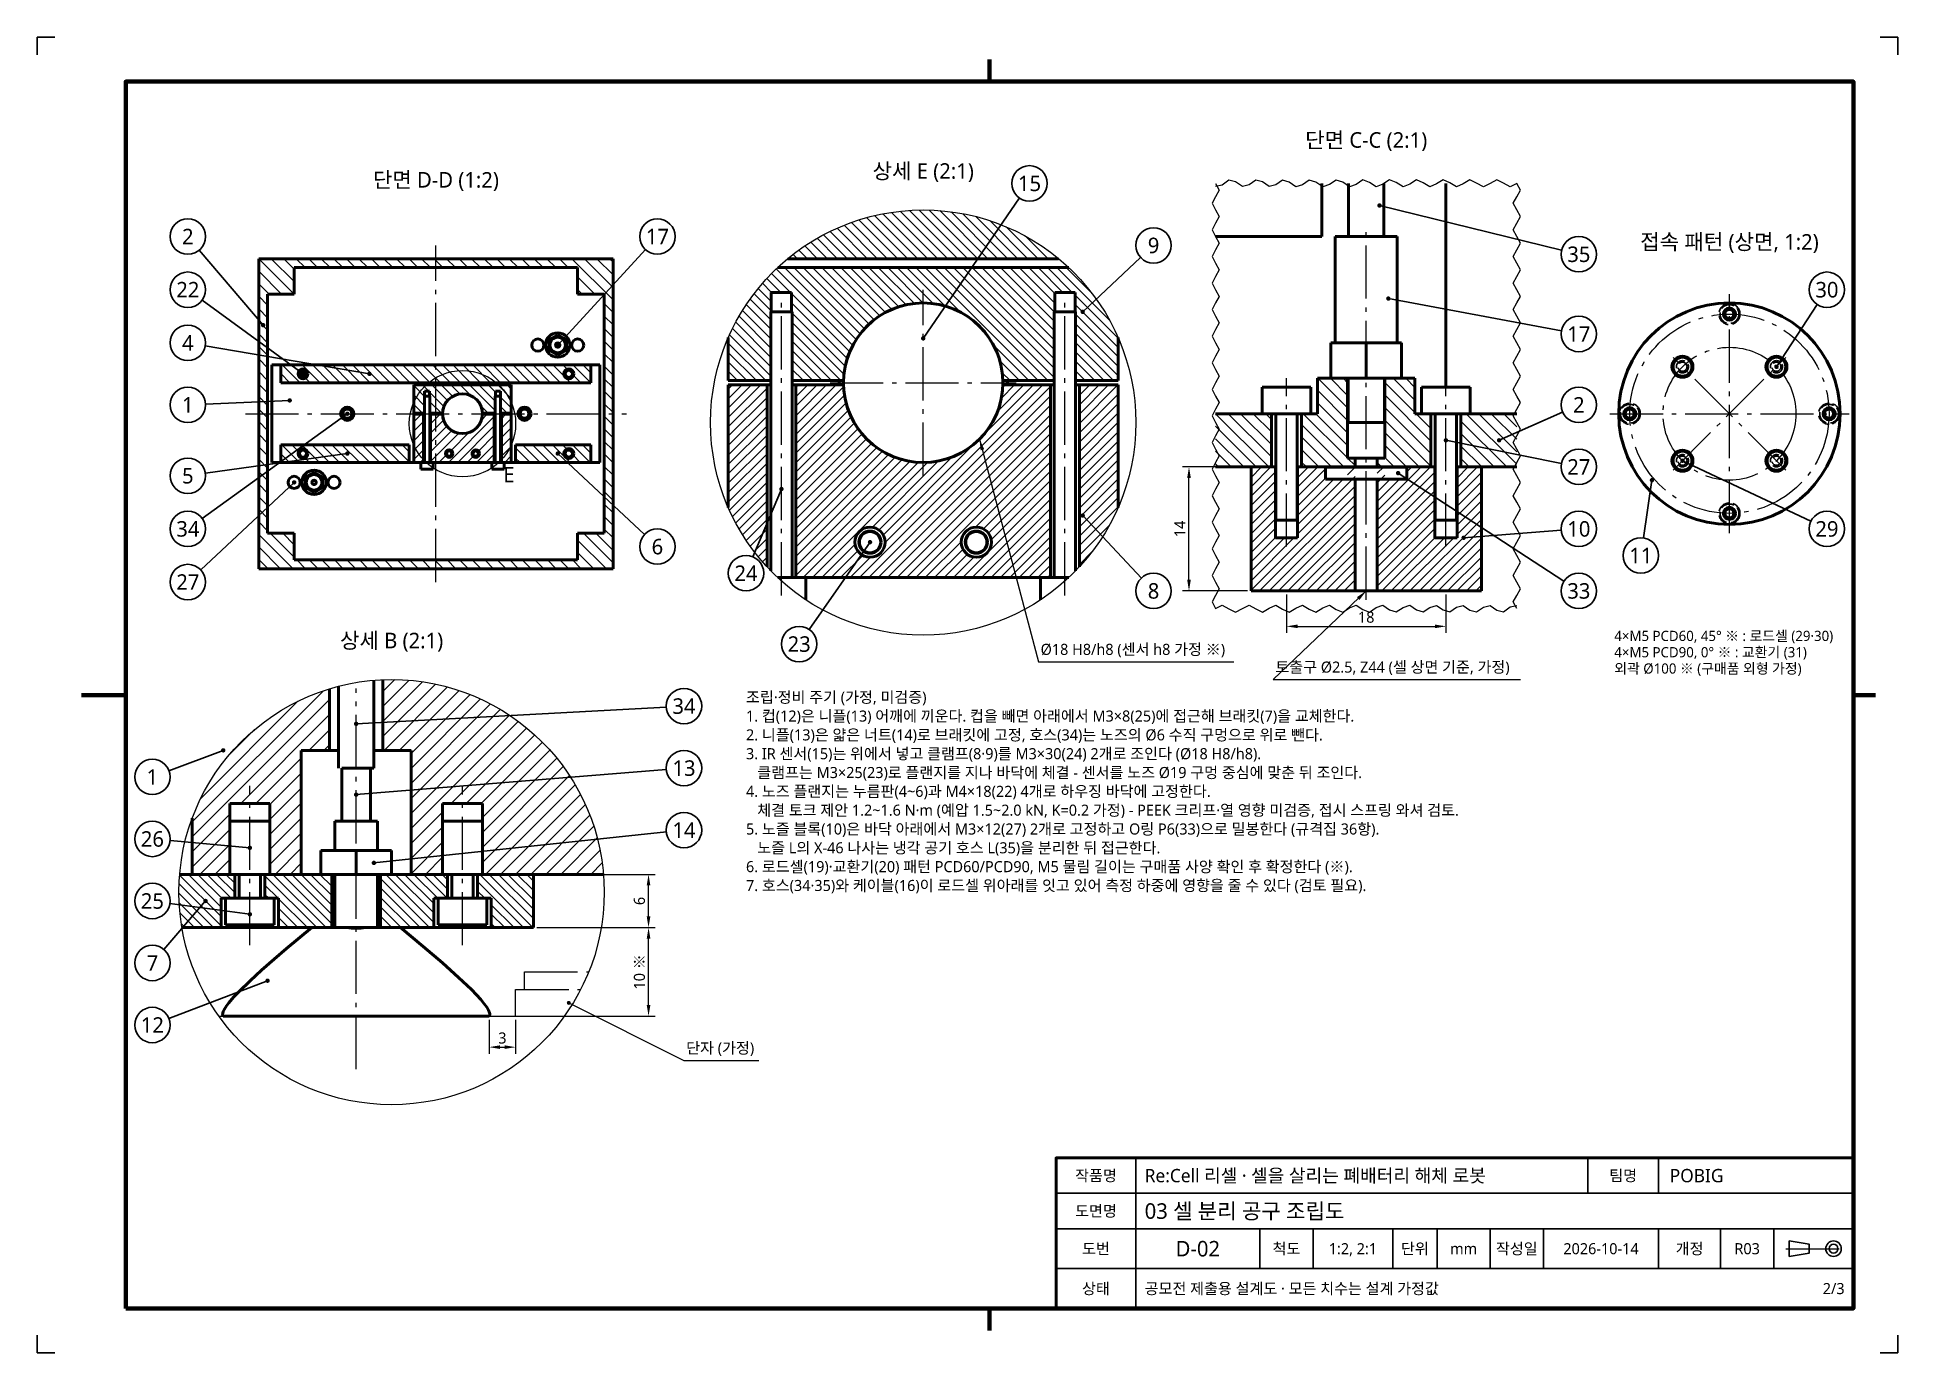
# Model space of a CAD drawing. Header units: millimetres. Extents: x 0 to 420, y 0 to 297.
import ezdxf
from ezdxf.enums import TextEntityAlignment as Align

# ---------------------------------------------------------------- set-up
doc = ezdxf.new("R2010")
doc.units = ezdxf.units.MM
for name, pattern in [('KS_CENTER', [17, 12, -2, 1, -2]), ('KS_HIDDEN', [4, 3, -1]), ('KS_PHANTOM', [20, 12, -2, 1, -2, 1, -2])]:
    doc.linetypes.add(name, pattern=pattern)
for name, color, linetype, lineweight in [('BALLOON', 7, 'Continuous', 25), ('BREAK', 7, 'Continuous', 18), ('CENTER', 1, 'KS_CENTER', 18), ('DIM', 3, 'Continuous', 18), ('FRAME', 7, 'Continuous', 70), ('HATCH', 8, 'Continuous', 13), ('HIDDEN', 2, 'KS_HIDDEN', 25), ('OUTLINE', 7, 'Continuous', 50), ('PHANTOM', 6, 'KS_PHANTOM', 18), ('SYMBOL', 7, 'Continuous', 25), ('TABLE', 7, 'Continuous', 25), ('TABLE_THK', 7, 'Continuous', 50), ('TEXT', 7, 'Continuous', 25)]:
    doc.layers.add(name, color=color, linetype=linetype, lineweight=lineweight)
doc.styles.add('KS', font='malgun.ttf')
doc.dimstyles.new('KS_00', dxfattribs={"dimtxt": 2.5, "dimasz": 2.5, "dimexe": 1.5, "dimexo": 0.8, "dimgap": 0.8, "dimtad": 1, "dimlfac": 0.5, "dimdsep": 46, "dimtxsty": 'KS', "dimcen": 0, "dimclrd": 3, "dimclre": 3, "dimclrt": 7, "dimazin": 3, "dimtfac": 0.7, "dimtmove": 0, "dimatfit": 3, "dimlwd": 18, "dimlwe": 18, "dimarcsym": 0})

msp = doc.modelspace()

# ---------------------------------------------------------------- texts
at = {"layer": 'TEXT', "style": 'KS'}
for s, p in [('단면 C-C (2:1)', (300, 271)), ('상세 E (2:1)', (200, 264)), ('단면 D-D (1:2)', (90, 262)), ('접속 패턴 (상면, 1:2)', (382, 248)), ('상세 B (2:1)', (80, 158))]:
    msp.add_text(s, height=3.5, dxfattribs=at).set_placement(p, align=Align.BOTTOM_CENTER)
for s, height, p in [('15', 3.5, (224, 264)), ('2', 3.5, (34, 252)), ('17', 3.5, (140, 252)), ('9', 3.5, (252, 250)), ('35', 3.5, (348, 248)), ('22', 3.5, (34, 240)), ('30', 3.5, (404, 240)), ('17', 3.5, (348, 230)), ('4', 3.5, (34, 228)), ('1', 3.5, (34, 214)), ('2', 3.5, (348, 214)), ('27', 3.5, (348, 200)), ('5', 3.5, (34, 198)), ('E', 3.5, (106.5, 198.25)), ('34', 3.5, (34, 186)), ('10', 3.5, (348, 186)), ('29', 3.5, (404, 186)), ('6', 3.5, (140, 182)), ('11', 3.5, (362, 180)), ('24', 3.5, (160, 176)), ('27', 3.5, (34, 174)), ('8', 3.5, (252, 172)), ('33', 3.5, (348, 172)), ('23', 3.5, (172, 160)), ('34', 3.5, (146, 146)), ('1', 3.5, (26, 130)), ('13', 3.5, (146, 132)), ('26', 3.5, (26, 116)), ('14', 3.5, (146, 118)), ('25', 3.5, (26, 102)), ('7', 3.5, (26, 88)), ('12', 3.5, (26, 74)), ('작품명', 2.5, (239, 40)), ('팀명', 2.5, (358, 40)), ('도면명', 2.5, (239, 32)), ('D-02', 3.5, (262, 23.5)), ('도번', 2.5, (239, 23.5)), ('척도', 2.5, (282, 23.5)), ('1:2, 2:1', 2.5, (297, 23.5)), ('단위', 2.5, (311, 23.5)), ('mm', 2.5, (322, 23.5)), ('작성일', 2.5, (334, 23.5)), ('2026-10-14', 2.5, (353, 23.5)), ('개정', 2.5, (373, 23.5)), ('R03', 2.5, (386, 23.5)), ('상태', 2.5, (239, 14.5))]:
    msp.add_text(s, height=height, dxfattribs=at).set_placement(p, align=Align.MIDDLE_CENTER)
for s, height, p in [('Ø18 H8/h8 (센서 h8 가정 ※)', 2.5, (226.5, 156.8)), ('4×M5 PCD60, 45° ※ : 로드셀 (29·30)', 2.3, (356, 160)), ('4×M5 PCD90, 0° ※ : 교환기 (31)', 2.3, (356, 156.32)), ('토출구 Ø2.5, Z44 (셀 상면 기준, 가정)', 2.5, (279.5, 152.8)), ('외곽 Ø100 ※ (구매품 외형 가정)', 2.3, (356, 152.64)), ('조립·정비 주기 (가정, 미검증)', 2.5, (160, 146)), ('1. 컵(12)은 니플(13) 어깨에 끼운다. 컵을 빼면 아래에서 M3×8(25)에 접근해 브래킷(7)을 교체한다.', 2.5, (160, 141.75)), ('2. 니플(13)은 얇은 너트(14)로 브래킷에 고정, 호스(34)는 노즈의 Ø6 수직 구멍으로 위로 뺀다.', 2.5, (160, 137.5)), ('3. IR 센서(15)는 위에서 넣고 클램프(8·9)를 M3×30(24) 2개로 조인다 (Ø18 H8/h8).', 2.5, (160, 133.25)), ('   클램프는 M3×25(23)로 플랜지를 지나 바닥에 체결 - 센서를 노즈 Ø19 구멍 중심에 맞춘 뒤 조인다.', 2.5, (160, 129)), ('4. 노즈 플랜지는 누름판(4~6)과 M4×18(22) 4개로 하우징 바닥에 고정한다.', 2.5, (160, 124.75)), ('   체결 토크 제안 1.2~1.6 N·m (예압 1.5~2.0 kN, K=0.2 가정) - PEEK 크리프·열 영향 미검증, 접시 스프링 와셔 검토.', 2.5, (160, 120.5)), ('5. 노즐 블록(10)은 바닥 아래에서 M3×12(27) 2개로 고정하고 O링 P6(33)으로 밀봉한다 (규격집 36항).', 2.5, (160, 116.25)), ('   노즐 L의 X-46 나사는 냉각 공기 호스 L(35)을 분리한 뒤 접근한다.', 2.5, (160, 112)), ('6. 로드셀(19)·교환기(20) 패턴 PCD60/PCD90, M5 물림 길이는 구매품 사양 확인 후 확정한다 (※).', 2.5, (160, 107.75)), ('7. 호스(34·35)와 케이블(16)이 로드셀 위아래를 잇고 있어 측정 하중에 영향을 줄 수 있다 (검토 필요).', 2.5, (160, 103.5)), ('단자 (가정)', 2.5, (146.5, 66.8))]:
    msp.add_text(s, height=height, dxfattribs=at).set_placement(p, align=Align.BOTTOM_LEFT)
for s, height, p in [('Re:Cell 리셀 · 셀을 살리는 폐배터리 해체 로봇', 3, (250, 40)), ('POBIG', 3, (368.522, 40)), ('03 셀 분리 공구 조립도', 3.5, (250, 32)), ('공모전 제출용 설계도 · 모든 치수는 설계 가정값', 2.5, (250, 14.5))]:
    msp.add_text(s, height=height, dxfattribs=at).set_placement(p, align=Align.MIDDLE_LEFT)
msp.add_text('2/3', height=2.5, dxfattribs=at).set_placement((408, 14.5), align=Align.MIDDLE_RIGHT)

# ---------------------------------------------------------------- dimensions: what is measured, and where the dimension line sits
at = {"layer": 'DIM'}
for base, p1, p2 in [((260, 172), (274, 172), (274, 200)), ((138, 96), (112, 96), (112, 108))]:
    msp.add_linear_dim(base=base, p1=p1, p2=p2, angle=90, dimstyle='KS_00', dxfattribs=at).render()
msp.add_linear_dim(base=(282, 164), p1=(282, 172), p2=(318, 172), dimstyle='KS_00', dxfattribs=at).render()
msp.add_linear_dim(base=(138, 76), p1=(102, 76), p2=(112, 96), angle=90, text='<> ※', dimstyle='KS_00', dxfattribs=at).render()
msp.add_linear_dim(base=(102, 69), p1=(102, 76), p2=(108, 76), text='3', dimstyle='KS_00', dxfattribs=at).render()

# ---------------------------------------------------------------- hatches: boundary and pattern name
at = {"layer": 'BALLOON'}
h = msp.add_hatch(color=256, dxfattribs=at)
h.dxf.hatch_style = 1
edge = h.paths.add_edge_path()
edge.add_arc((303, 259), 0.5, 0, 360)
h = msp.add_hatch(color=256, dxfattribs=at)
h.dxf.hatch_style = 1
edge = h.paths.add_edge_path()
edge.add_arc((236, 235), 0.5, 0, 360)
h = msp.add_hatch(color=256, dxfattribs=at)
h.dxf.hatch_style = 1
edge = h.paths.add_edge_path()
edge.add_arc((305, 238), 0.5, 0, 360)
h = msp.add_hatch(color=256, dxfattribs=at)
h.dxf.hatch_style = 1
edge = h.paths.add_edge_path()
edge.add_arc((51, 232), 0.5, 0, 360)
h = msp.add_hatch(color=256, dxfattribs=at)
h.dxf.hatch_style = 1
edge = h.paths.add_edge_path()
edge.add_arc((117.5, 227.5), 0.5, 0, 360)
h = msp.add_hatch(color=256, dxfattribs=at)
h.dxf.hatch_style = 1
edge = h.paths.add_edge_path()
edge.add_arc((200, 229), 0.5, 0, 360)
h = msp.add_hatch(color=256, dxfattribs=at)
h.dxf.hatch_style = 1
edge = h.paths.add_edge_path()
edge.add_arc((392.605, 222.605), 0.5, 0, 360)
h = msp.add_hatch(color=256, dxfattribs=at)
h.dxf.hatch_style = 1
edge = h.paths.add_edge_path()
edge.add_arc((60, 221), 0.5, 0, 360)
h = msp.add_hatch(color=256, dxfattribs=at)
h.dxf.hatch_style = 1
edge = h.paths.add_edge_path()
edge.add_arc((75, 221), 0.5, 0, 360)
h = msp.add_hatch(color=256, dxfattribs=at)
h.dxf.hatch_style = 1
edge = h.paths.add_edge_path()
edge.add_arc((57, 215), 0.5, 0, 360)
h = msp.add_hatch(color=256, dxfattribs=at)
h.dxf.hatch_style = 1
edge = h.paths.add_edge_path()
edge.add_arc((70, 212), 0.5, 0, 360)
h = msp.add_hatch(color=256, dxfattribs=at)
h.dxf.hatch_style = 1
edge = h.paths.add_edge_path()
edge.add_arc((318, 206), 0.5, 0, 360)
h = msp.add_hatch(color=256, dxfattribs=at)
h.dxf.hatch_style = 1
edge = h.paths.add_edge_path()
edge.add_arc((330, 206), 0.5, 0, 360)
h = msp.add_hatch(color=256, dxfattribs=at)
h.dxf.hatch_style = 1
edge = h.paths.add_edge_path()
edge.add_arc((70, 203), 0.5, 0, 360)
h = msp.add_hatch(color=256, dxfattribs=at)
h.dxf.hatch_style = 1
edge = h.paths.add_edge_path()
edge.add_arc((117.5, 203), 0.5, 0, 360)
h = msp.add_hatch(color=256, dxfattribs=at)
h.dxf.hatch_style = 1
edge = h.paths.add_edge_path()
edge.add_arc((371.395, 201.395), 0.5, 0, 360)
h = msp.add_hatch(color=256, dxfattribs=at)
h.dxf.hatch_style = 1
edge = h.paths.add_edge_path()
edge.add_arc((307.2, 198.6), 0.5, 0, 360)
h = msp.add_hatch(color=256, dxfattribs=at)
h.dxf.hatch_style = 1
edge = h.paths.add_edge_path()
edge.add_arc((364.5, 197), 0.5, 0, 360)
h = msp.add_hatch(color=256, dxfattribs=at)
h.dxf.hatch_style = 1
edge = h.paths.add_edge_path()
edge.add_arc((58, 196.5), 0.5, 0, 360)
h = msp.add_hatch(color=256, dxfattribs=at)
h.dxf.hatch_style = 1
edge = h.paths.add_edge_path()
edge.add_arc((168, 195), 0.5, 0, 360)
h = msp.add_hatch(color=256, dxfattribs=at)
h.dxf.hatch_style = 1
edge = h.paths.add_edge_path()
edge.add_arc((236, 189), 0.5, 0, 360)
h = msp.add_hatch(color=256, dxfattribs=at)
h.dxf.hatch_style = 1
edge = h.paths.add_edge_path()
edge.add_arc((188, 183), 0.5, 0, 360)
h = msp.add_hatch(color=256, dxfattribs=at)
h.dxf.hatch_style = 1
edge = h.paths.add_edge_path()
edge.add_arc((322, 184), 0.5, 0, 360)
h = msp.add_hatch(color=256, dxfattribs=at)
h.dxf.hatch_style = 1
edge = h.paths.add_edge_path()
edge.add_arc((72, 142), 0.5, 0, 360)
h = msp.add_hatch(color=256, dxfattribs=at)
h.dxf.hatch_style = 1
edge = h.paths.add_edge_path()
edge.add_arc((42, 136), 0.5, 0, 360)
h = msp.add_hatch(color=256, dxfattribs=at)
h.dxf.hatch_style = 1
edge = h.paths.add_edge_path()
edge.add_arc((72, 126), 0.5, 0, 360)
h = msp.add_hatch(color=256, dxfattribs=at)
h.dxf.hatch_style = 1
edge = h.paths.add_edge_path()
edge.add_arc((48, 114), 0.5, 0, 360)
h = msp.add_hatch(color=256, dxfattribs=at)
h.dxf.hatch_style = 1
edge = h.paths.add_edge_path()
edge.add_arc((76, 110.6), 0.5, 0, 360)
h = msp.add_hatch(color=256, dxfattribs=at)
h.dxf.hatch_style = 1
edge = h.paths.add_edge_path()
edge.add_arc((38, 102), 0.5, 0, 360)
h = msp.add_hatch(color=256, dxfattribs=at)
h.dxf.hatch_style = 1
edge = h.paths.add_edge_path()
edge.add_arc((48, 99), 0.5, 0, 360)
h = msp.add_hatch(color=256, dxfattribs=at)
h.dxf.hatch_style = 1
edge = h.paths.add_edge_path()
edge.add_arc((52, 84), 0.5, 0, 360)
at = {"layer": 'DIM'}
h = msp.add_hatch(color=256, dxfattribs=at)
h.dxf.hatch_style = 1
edge = h.paths.add_edge_path()
edge.add_arc((120, 79), 0.45, 0, 360)
at = {"layer": 'HATCH'}
h = msp.add_hatch(dxfattribs=at)
h.set_pattern_fill('ANSI31', scale=0.503937, angle=90, style=0)
h.paths.add_polyline_path([(169.423, 247), (169.549, 247.105), (170.007, 247.475), (170.469, 247.841), (170.935, 248.2), (171.406, 248.554), (171.882, 248.902), (172.361, 249.244), (172.845, 249.58), (173.333, 249.911), (173.824, 250.235), (174.32, 250.553), (174.82, 250.865), (175.323, 251.171), (175.83, 251.471), (176.341, 251.764), (176.855, 252.051), (177.373, 252.332), (177.894, 252.607), (178.419, 252.875), (178.946, 253.136), (179.477, 253.391), (180.011, 253.64), (180.548, 253.882), (181.088, 254.117), (181.631, 254.346), (182.177, 254.568), (182.725, 254.784), (183.276, 254.992), (183.829, 255.194), (184.385, 255.389), (184.943, 255.577), (185.504, 255.759), (186.066, 255.933), (186.631, 256.101), (187.198, 256.261), (187.766, 256.415), (188.337, 256.562), (188.909, 256.701), (189.483, 256.834), (190.059, 256.959), (190.636, 257.078), (191.214, 257.189), (191.794, 257.293), (192.375, 257.39), (192.957, 257.48), (193.54, 257.563), (194.124, 257.639), (194.709, 257.708), (195.295, 257.769), (195.882, 257.823), (196.469, 257.87), (197.057, 257.91), (197.645, 257.942), (198.233, 257.967), (198.822, 257.986), (199.411, 257.996), (200, 258), (200.589, 257.996), (201.178, 257.986), (201.767, 257.967), (202.355, 257.942), (202.943, 257.91), (203.531, 257.87), (204.118, 257.823), (204.705, 257.769), (205.291, 257.708), (205.876, 257.639), (206.46, 257.563), (207.043, 257.48), (207.625, 257.39), (208.206, 257.293), (208.786, 257.189), (209.364, 257.078), (209.941, 256.959), (210.517, 256.834), (211.091, 256.701), (211.663, 256.562), (212.234, 256.415), (212.802, 256.261), (213.369, 256.101), (213.934, 255.933), (214.496, 255.759), (215.057, 255.577), (215.615, 255.389), (216.171, 255.194), (216.724, 254.992), (217.275, 254.784), (217.823, 254.568), (218.369, 254.346), (218.912, 254.117), (219.452, 253.882), (219.989, 253.64), (220.523, 253.391), (221.054, 253.136), (221.581, 252.875), (222.106, 252.607), (222.627, 252.332), (223.145, 252.051), (223.659, 251.764), (224.17, 251.471), (224.677, 251.171), (225.18, 250.865), (225.68, 250.553), (226.176, 250.235), (226.667, 249.911), (227.155, 249.58), (227.639, 249.244), (228.118, 248.902), (228.594, 248.554), (229.065, 248.2), (229.531, 247.841), (229.993, 247.475), (230.451, 247.105), (230.577, 247)])
h = msp.add_hatch(dxfattribs=at)
h.set_pattern_fill('ANSI31', scale=0.62992, angle=90, style=0)
h.paths.add_polyline_path([(130, 247), (50, 247), (50, 177), (130, 177)])
h.paths.add_polyline_path([(122, 179), (58, 179), (58, 185), (52, 185), (52, 239), (58, 239), (58, 245), (122, 245), (122, 239), (128, 239), (128, 185), (122, 185)], flags=0)
h = msp.add_hatch(dxfattribs=at)
h.set_pattern_fill('ANSI31', scale=0.47244, angle=90, style=0)
h.paths.add_polyline_path([(232.847, 245), (233.098, 244.764), (233.522, 244.355), (233.941, 243.941), (234.355, 243.522), (234.764, 243.098), (235.167, 242.669), (235.566, 242.235), (235.959, 241.796), (236.346, 241.352), (236.728, 240.904), (237.105, 240.451), (237.475, 239.993), (237.841, 239.531), (238.2, 239.065), (238.554, 238.594), (238.902, 238.118), (239.244, 237.639), (239.58, 237.155), (239.911, 236.667), (240.235, 236.176), (240.553, 235.68), (240.865, 235.18), (241.171, 234.677), (241.471, 234.17), (241.764, 233.659), (242.051, 233.145), (242.332, 232.627), (242.607, 232.106), (242.875, 231.581), (243.136, 231.054), (243.391, 230.523), (243.64, 229.989), (243.882, 229.452), (244, 229.181), (244, 219.5), (234.291, 219.5), (234.291, 239.4), (229.709, 239.4), (229.709, 219.5), (217.993, 219.5), (217.868, 221.178), (217.586, 222.837), (217.151, 224.462), (216.566, 226.04), (215.836, 227.556), (214.968, 228.998), (213.969, 230.352), (212.848, 231.607), (211.615, 232.751), (210.28, 233.776), (208.855, 234.671), (207.353, 235.43), (205.787, 236.044), (204.17, 236.51), (202.517, 236.823), (200.841, 236.98), (199.159, 236.98), (197.483, 236.823), (195.83, 236.51), (194.213, 236.044), (192.647, 235.43), (191.145, 234.671), (189.72, 233.776), (188.385, 232.751), (187.152, 231.607), (186.031, 230.352), (185.032, 228.998), (184.164, 227.556), (183.434, 226.04), (182.849, 224.462), (182.414, 222.837), (182.132, 221.178), (182.007, 219.5), (170.291, 219.5), (170.291, 239.4), (165.709, 239.4), (165.709, 219.5), (156, 219.5), (156, 229.181), (156.118, 229.452), (156.36, 229.989), (156.609, 230.523), (156.864, 231.054), (157.125, 231.581), (157.393, 232.106), (157.668, 232.627), (157.949, 233.145), (158.236, 233.659), (158.529, 234.17), (158.829, 234.677), (159.135, 235.18), (159.447, 235.68), (159.765, 236.176), (160.089, 236.667), (160.42, 237.155), (160.756, 237.639), (161.098, 238.118), (161.446, 238.594), (161.8, 239.065), (162.159, 239.531), (162.525, 239.993), (162.895, 240.451), (163.272, 240.904), (163.654, 241.352), (164.041, 241.796), (164.434, 242.235), (164.833, 242.669), (165.236, 243.098), (165.645, 243.522), (166.059, 243.941), (166.478, 244.355), (166.902, 244.764), (167.153, 245)])
h = msp.add_hatch(dxfattribs=at)
h.set_pattern_fill('ANSI31', scale=0.50394, angle=90, style=0)
h.paths.add_polyline_path([(125, 223), (125, 219), (55, 219), (55, 223)])
h.paths.add_polyline_path([(121.125, 221), (121.106, 221.207), (121.049, 221.406), (120.956, 221.592), (120.831, 221.758), (120.678, 221.898), (120.501, 222.007), (120.308, 222.082), (120.104, 222.12), (119.896, 222.12), (119.692, 222.082), (119.499, 222.007), (119.322, 221.898), (119.169, 221.758), (119.044, 221.592), (118.951, 221.406), (118.894, 221.207), (118.875, 221), (118.894, 220.793), (118.951, 220.594), (119.044, 220.408), (119.169, 220.242), (119.322, 220.102), (119.499, 219.993), (119.692, 219.918), (119.896, 219.88), (120.104, 219.88), (120.308, 219.918), (120.501, 219.993), (120.678, 220.102), (120.831, 220.242), (120.956, 220.408), (121.049, 220.594), (121.106, 220.793)], flags=0)
h.paths.add_polyline_path([(61.125, 221), (61.106, 221.207), (61.049, 221.406), (60.956, 221.592), (60.831, 221.758), (60.678, 221.898), (60.501, 222.007), (60.308, 222.082), (60.104, 222.12), (59.896, 222.12), (59.692, 222.082), (59.499, 222.007), (59.322, 221.898), (59.169, 221.758), (59.044, 221.592), (58.951, 221.406), (58.894, 221.207), (58.875, 221), (58.894, 220.793), (58.951, 220.594), (59.044, 220.408), (59.169, 220.242), (59.322, 220.102), (59.499, 219.993), (59.692, 219.918), (59.896, 219.88), (60.104, 219.88), (60.308, 219.918), (60.501, 219.993), (60.678, 220.102), (60.831, 220.242), (60.956, 220.408), (61.049, 220.594), (61.106, 220.793)], flags=0)
h = msp.add_hatch(dxfattribs=at)
h.set_pattern_fill('ANSI31', scale=0.47244, angle=90, style=0)
h.paths.add_polyline_path([(107, 218.5), (85, 218.5), (85, 212.125), (87.427, 212.125), (87.427, 217.1), (88.573, 217.1), (88.573, 212.125), (91.502, 212.125), (91.533, 212.545), (91.603, 212.959), (91.712, 213.366), (91.858, 213.76), (92.041, 214.139), (92.258, 214.499), (92.508, 214.838), (92.788, 215.152), (93.096, 215.438), (93.43, 215.694), (93.786, 215.918), (94.162, 216.107), (94.553, 216.261), (94.958, 216.378), (95.371, 216.456), (95.79, 216.495), (96.21, 216.495), (96.629, 216.456), (97.042, 216.378), (97.447, 216.261), (97.838, 216.107), (98.214, 215.918), (98.57, 215.694), (98.904, 215.438), (99.212, 215.152), (99.492, 214.838), (99.742, 214.499), (99.959, 214.139), (100.142, 213.76), (100.288, 213.366), (100.397, 212.959), (100.467, 212.545), (100.498, 212.125), (103.427, 212.125), (103.427, 217.1), (104.573, 217.1), (104.573, 212.125), (107, 212.125)])
h = msp.add_hatch(dxfattribs=at)
h.set_pattern_fill('ANSI31', scale=0.47244, style=0)
h.paths.add_polyline_path([(156, 218.5), (164.75, 218.5), (164.75, 218.5), (164.75, 177.421), (164.434, 177.765), (164.041, 178.204), (163.654, 178.648), (163.272, 179.096), (162.895, 179.549), (162.525, 180.007), (162.159, 180.469), (161.8, 180.935), (161.446, 181.406), (161.098, 181.882), (160.756, 182.361), (160.42, 182.845), (160.089, 183.333), (159.765, 183.824), (159.447, 184.32), (159.135, 184.82), (158.829, 185.323), (158.529, 185.83), (158.236, 186.341), (157.949, 186.855), (157.668, 187.373), (157.393, 187.894), (157.125, 188.419), (156.864, 188.946), (156.609, 189.477), (156.36, 190.011), (156.118, 190.548), (156, 190.819)])
h = msp.add_hatch(dxfattribs=at)
h.set_pattern_fill('ANSI31', scale=0.47244, style=0)
h.paths.add_polyline_path([(171.25, 218.5), (182.007, 218.5), (182.132, 216.822), (182.414, 215.163), (182.849, 213.538), (183.434, 211.96), (184.164, 210.444), (185.032, 209.002), (186.031, 207.648), (187.152, 206.393), (188.385, 205.249), (189.72, 204.224), (191.145, 203.329), (192.647, 202.57), (194.213, 201.956), (195.83, 201.49), (197.483, 201.177), (199.159, 201.02), (200.841, 201.02), (202.517, 201.177), (204.17, 201.49), (205.787, 201.956), (207.353, 202.57), (208.855, 203.329), (210.28, 204.224), (211.615, 205.249), (212.848, 206.393), (213.969, 207.648), (214.968, 209.002), (215.836, 210.444), (216.566, 211.96), (217.151, 213.538), (217.586, 215.163), (217.868, 216.822), (217.993, 218.5), (228.75, 218.5), (228.75, 175), (171.25, 175)])
h.paths.add_polyline_path([(215.321, 183.731), (215.086, 184.428), (214.707, 185.058), (214.201, 185.591), (213.593, 186.004), (212.91, 186.276), (212.184, 186.395), (211.45, 186.355), (210.742, 186.159), (210.092, 185.814), (209.532, 185.338), (209.087, 184.753), (208.778, 184.086), (208.62, 183.368), (208.62, 182.632), (208.778, 181.914), (209.087, 181.247), (209.532, 180.662), (210.092, 180.186), (210.742, 179.841), (211.45, 179.645), (212.184, 179.605), (212.91, 179.724), (213.593, 179.996), (214.201, 180.409), (214.707, 180.942), (215.086, 181.572), (215.321, 182.269), (215.4, 183)], flags=0)
h.paths.add_polyline_path([(191.321, 183.731), (191.086, 184.428), (190.707, 185.058), (190.201, 185.591), (189.593, 186.004), (188.91, 186.276), (188.184, 186.395), (187.45, 186.355), (186.742, 186.159), (186.092, 185.814), (185.532, 185.338), (185.087, 184.753), (184.778, 184.086), (184.62, 183.368), (184.62, 182.632), (184.778, 181.914), (185.087, 181.247), (185.532, 180.662), (186.092, 180.186), (186.742, 179.841), (187.45, 179.645), (188.184, 179.605), (188.91, 179.724), (189.593, 179.996), (190.201, 180.409), (190.707, 180.942), (191.086, 181.572), (191.321, 182.269), (191.4, 183)], flags=0)
h = msp.add_hatch(dxfattribs=at)
h.set_pattern_fill('ANSI31', scale=0.47244, style=0)
h.paths.add_polyline_path([(235.25, 218.5), (235.25, 218.5), (244, 218.5), (244, 190.819), (243.882, 190.548), (243.64, 190.011), (243.391, 189.477), (243.136, 188.946), (242.875, 188.419), (242.607, 187.894), (242.332, 187.373), (242.051, 186.855), (241.764, 186.341), (241.471, 185.83), (241.171, 185.323), (240.865, 184.82), (240.553, 184.32), (240.235, 183.824), (239.911, 183.333), (239.58, 182.845), (239.244, 182.361), (238.902, 181.882), (238.554, 181.406), (238.2, 180.935), (237.841, 180.469), (237.475, 180.007), (237.105, 179.549), (236.728, 179.096), (236.346, 178.648), (235.959, 178.204), (235.566, 177.765), (235.25, 177.421)])
h = msp.add_hatch(dxfattribs=at)
h.set_pattern_fill('ANSI31', scale=0.62992, angle=90, style=0)
h.paths.add_polyline_path([(285.4, 200), (285.4, 212), (289, 212), (289, 220), (295.8, 220), (295.8, 202), (297.5, 202), (297.5, 200)])
h = msp.add_hatch(dxfattribs=at)
h.set_pattern_fill('ANSI31', scale=0.62992, angle=90, style=0)
h.paths.add_polyline_path([(302.5, 202), (304.2, 202), (304.2, 220), (311, 220), (311, 212), (314.6, 212), (314.6, 200), (302.5, 200)])
h = msp.add_hatch(dxfattribs=at)
h.set_pattern_fill('ANSI31', scale=0.47244, style=0)
h.paths.add_polyline_path([(87.188, 211.875), (85, 211.875), (85, 201), (87.188, 201)])
h = msp.add_hatch(dxfattribs=at)
h.set_pattern_fill('ANSI31', scale=0.47244, style=0)
h.paths.add_polyline_path([(88.812, 211.875), (88.812, 211.875), (91.502, 211.875), (91.533, 211.455), (91.603, 211.041), (91.712, 210.634), (91.858, 210.24), (92.041, 209.861), (92.258, 209.501), (92.508, 209.162), (92.788, 208.848), (93.096, 208.562), (93.43, 208.306), (93.786, 208.082), (94.162, 207.893), (94.553, 207.739), (94.958, 207.622), (95.371, 207.544), (95.79, 207.505), (96.21, 207.505), (96.629, 207.544), (97.042, 207.622), (97.447, 207.739), (97.838, 207.893), (98.214, 208.082), (98.57, 208.306), (98.904, 208.562), (99.212, 208.848), (99.492, 209.162), (99.742, 209.501), (99.959, 209.861), (100.142, 210.24), (100.288, 210.634), (100.397, 211.041), (100.467, 211.455), (100.498, 211.875), (103.188, 211.875), (103.188, 201), (88.812, 201)])
h.paths.add_polyline_path([(99.85, 203), (99.83, 203.183), (99.771, 203.357), (99.677, 203.514), (99.55, 203.648), (99.398, 203.751), (99.227, 203.819), (99.046, 203.849), (98.862, 203.839), (98.685, 203.79), (98.523, 203.704), (98.383, 203.585), (98.272, 203.438), (98.194, 203.271), (98.155, 203.092), (98.155, 202.908), (98.194, 202.729), (98.272, 202.562), (98.383, 202.415), (98.523, 202.296), (98.685, 202.21), (98.862, 202.161), (99.046, 202.151), (99.227, 202.181), (99.398, 202.249), (99.55, 202.352), (99.677, 202.486), (99.771, 202.643), (99.83, 202.817)], flags=0)
h.paths.add_polyline_path([(93.85, 203), (93.83, 203.183), (93.771, 203.357), (93.677, 203.514), (93.55, 203.648), (93.398, 203.751), (93.227, 203.819), (93.046, 203.849), (92.862, 203.839), (92.685, 203.79), (92.523, 203.704), (92.383, 203.585), (92.272, 203.438), (92.194, 203.271), (92.155, 203.092), (92.155, 202.908), (92.194, 202.729), (92.272, 202.562), (92.383, 202.415), (92.523, 202.296), (92.685, 202.21), (92.862, 202.161), (93.046, 202.151), (93.227, 202.181), (93.398, 202.249), (93.55, 202.352), (93.677, 202.486), (93.771, 202.643), (93.83, 202.817)], flags=0)
h = msp.add_hatch(dxfattribs=at)
h.set_pattern_fill('ANSI31', scale=0.47244, style=0)
h.paths.add_polyline_path([(104.812, 211.875), (104.812, 201), (107, 201), (107, 211.875)])
h = msp.add_hatch(dxfattribs=at)
h.set_pattern_fill('ANSI31', scale=0.62992, angle=90, style=0)
h.paths.add_polyline_path([(278.6, 212), (278.6, 200), (266, 200), (266, 212)])
h = msp.add_hatch(dxfattribs=at)
h.set_pattern_fill('ANSI31', scale=0.62992, angle=90, style=0)
h.paths.add_polyline_path([(321.4, 200), (321.4, 200), (321.4, 212), (334, 212), (334, 200)])
h = msp.add_hatch(dxfattribs=at)
h.set_pattern_fill('ANSI31', scale=0.50394, angle=90, style=0)
h.paths.add_polyline_path([(84, 205), (84, 201), (55, 201), (55, 205)])
h.paths.add_polyline_path([(61.125, 203), (61.106, 203.207), (61.049, 203.406), (60.956, 203.592), (60.831, 203.758), (60.678, 203.898), (60.501, 204.007), (60.308, 204.082), (60.104, 204.12), (59.896, 204.12), (59.692, 204.082), (59.499, 204.007), (59.322, 203.898), (59.169, 203.758), (59.044, 203.592), (58.951, 203.406), (58.894, 203.207), (58.875, 203), (58.894, 202.793), (58.951, 202.594), (59.044, 202.408), (59.169, 202.242), (59.322, 202.102), (59.499, 201.993), (59.692, 201.918), (59.896, 201.88), (60.104, 201.88), (60.308, 201.918), (60.501, 201.993), (60.678, 202.102), (60.831, 202.242), (60.956, 202.408), (61.049, 202.594), (61.106, 202.793)], flags=0)
h = msp.add_hatch(dxfattribs=at)
h.set_pattern_fill('ANSI31', scale=0.50394, angle=90, style=0)
h.paths.add_polyline_path([(125, 205), (125, 201), (108, 201), (108, 205)])
h.paths.add_polyline_path([(121.125, 203), (121.106, 203.207), (121.049, 203.406), (120.956, 203.592), (120.831, 203.758), (120.678, 203.898), (120.501, 204.007), (120.308, 204.082), (120.104, 204.12), (119.896, 204.12), (119.692, 204.082), (119.499, 204.007), (119.322, 203.898), (119.169, 203.758), (119.044, 203.592), (118.951, 203.406), (118.894, 203.207), (118.875, 203), (118.894, 202.793), (118.951, 202.594), (119.044, 202.408), (119.169, 202.242), (119.322, 202.102), (119.499, 201.993), (119.692, 201.918), (119.896, 201.88), (120.104, 201.88), (120.308, 201.918), (120.501, 201.993), (120.678, 202.102), (120.831, 202.242), (120.956, 202.408), (121.049, 202.594), (121.106, 202.793)], flags=0)
h = msp.add_hatch(dxfattribs=at)
h.set_pattern_fill('ANSI31', scale=0.47244, style=0)
h.paths.add_polyline_path([(284.5, 200), (290.8, 200), (290.8, 197.2), (295.8, 197.2), (295.8, 200), (297.5, 200), (297.5, 172), (274, 172), (274, 200), (279.5, 200), (279.5, 184), (284.5, 184)])
h = msp.add_hatch(dxfattribs=at)
h.set_pattern_fill('ANSI31', scale=0.47244, style=0)
h.paths.add_polyline_path([(309.2, 197.2), (309.2, 200), (315.5, 200), (315.5, 184), (320.5, 184), (320.5, 200), (326, 200), (326, 172), (302.5, 172), (302.5, 200), (304.2, 200), (304.2, 197.2)])
h = msp.add_hatch(dxfattribs=at)
h.set_pattern_fill('ANSI31', scale=0.7559, style=0)
h.paths.add_polyline_path([(100.5, 108), (100.5, 124), (91.5, 124), (91.5, 108), (84.4, 108), (84.4, 136), (78, 136), (78, 151.957), (78.233, 151.967), (78.822, 151.986), (79.411, 151.996), (80, 152), (80.589, 151.996), (81.178, 151.986), (81.767, 151.967), (82.355, 151.942), (82.943, 151.91), (83.531, 151.87), (84.118, 151.823), (84.705, 151.769), (85.291, 151.708), (85.876, 151.639), (86.46, 151.563), (87.043, 151.48), (87.625, 151.39), (88.206, 151.293), (88.786, 151.189), (89.364, 151.078), (89.941, 150.959), (90.517, 150.834), (91.091, 150.701), (91.663, 150.562), (92.234, 150.415), (92.802, 150.261), (93.369, 150.101), (93.934, 149.933), (94.496, 149.759), (95.057, 149.577), (95.615, 149.389), (96.171, 149.194), (96.724, 148.992), (97.275, 148.784), (97.823, 148.568), (98.369, 148.346), (98.912, 148.117), (99.452, 147.882), (99.989, 147.64), (100.523, 147.391), (101.054, 147.136), (101.581, 146.875), (102.106, 146.607), (102.627, 146.332), (103.145, 146.051), (103.659, 145.764), (104.17, 145.471), (104.677, 145.171), (105.18, 144.865), (105.68, 144.553), (106.176, 144.235), (106.667, 143.911), (107.155, 143.58), (107.639, 143.244), (108.118, 142.902), (108.594, 142.554), (109.065, 142.2), (109.531, 141.841), (109.993, 141.475), (110.451, 141.105), (110.904, 140.728), (111.352, 140.346), (111.796, 139.959), (112.235, 139.566), (112.669, 139.167), (113.098, 138.764), (113.522, 138.355), (113.941, 137.941), (114.355, 137.522), (114.764, 137.098), (115.167, 136.669), (115.566, 136.235), (115.959, 135.796), (116.346, 135.352), (116.728, 134.904), (117.105, 134.451), (117.475, 133.993), (117.841, 133.531), (118.2, 133.065), (118.554, 132.594), (118.902, 132.118), (119.244, 131.639), (119.58, 131.155), (119.911, 130.667), (120.235, 130.176), (120.553, 129.68), (120.865, 129.18), (121.171, 128.677), (121.471, 128.17), (121.764, 127.659), (122.051, 127.145), (122.332, 126.627), (122.607, 126.106), (122.875, 125.581), (123.136, 125.054), (123.391, 124.523), (123.64, 123.989), (123.882, 123.452), (124.117, 122.912), (124.346, 122.369), (124.568, 121.823), (124.784, 121.275), (124.992, 120.724), (125.194, 120.171), (125.389, 119.615), (125.577, 119.057), (125.759, 118.496), (125.933, 117.934), (126.101, 117.369), (126.261, 116.802), (126.415, 116.234), (126.562, 115.663), (126.701, 115.091), (126.834, 114.517), (126.959, 113.941), (127.078, 113.364), (127.189, 112.786), (127.293, 112.206), (127.39, 111.625), (127.48, 111.043), (127.563, 110.46), (127.639, 109.876), (127.708, 109.291), (127.769, 108.705), (127.823, 108.118), (127.832, 108)])
h = msp.add_hatch(dxfattribs=at)
h.set_pattern_fill('ANSI31', scale=0.7559, style=0)
h.paths.add_polyline_path([(66, 136), (59.6, 136), (59.6, 108), (52.5, 108), (52.5, 124), (43.5, 124), (43.5, 108), (35, 108), (35, 120.703), (35.008, 120.724), (35.216, 121.275), (35.432, 121.823), (35.654, 122.369), (35.883, 122.912), (36.118, 123.452), (36.36, 123.989), (36.609, 124.523), (36.864, 125.054), (37.125, 125.581), (37.393, 126.106), (37.668, 126.627), (37.949, 127.145), (38.236, 127.659), (38.529, 128.17), (38.829, 128.677), (39.135, 129.18), (39.447, 129.68), (39.765, 130.176), (40.089, 130.667), (40.42, 131.155), (40.756, 131.639), (41.098, 132.118), (41.446, 132.594), (41.8, 133.065), (42.159, 133.531), (42.525, 133.993), (42.895, 134.451), (43.272, 134.904), (43.654, 135.352), (44.041, 135.796), (44.434, 136.235), (44.833, 136.669), (45.236, 137.098), (45.645, 137.522), (46.059, 137.941), (46.478, 138.355), (46.902, 138.764), (47.331, 139.167), (47.765, 139.566), (48.204, 139.959), (48.648, 140.346), (49.096, 140.728), (49.549, 141.105), (50.007, 141.475), (50.469, 141.841), (50.935, 142.2), (51.406, 142.554), (51.882, 142.902), (52.361, 143.244), (52.845, 143.58), (53.333, 143.911), (53.824, 144.235), (54.32, 144.553), (54.82, 144.865), (55.323, 145.171), (55.83, 145.471), (56.341, 145.764), (56.855, 146.051), (57.373, 146.332), (57.894, 146.607), (58.419, 146.875), (58.946, 147.136), (59.477, 147.391), (60.011, 147.64), (60.548, 147.882), (61.088, 148.117), (61.631, 148.346), (62.177, 148.568), (62.725, 148.784), (63.276, 148.992), (63.829, 149.194), (64.385, 149.389), (64.943, 149.577), (65.504, 149.759), (66, 149.913)])
h = msp.add_hatch(dxfattribs=at)
h.set_pattern_fill('ANSI31', scale=0.47244, angle=90, style=0)
h.paths.add_polyline_path([(44.6, 108), (44.6, 102.6), (41.5, 102.6), (41.5, 96), (32.672, 96), (32.61, 96.375), (32.52, 96.957), (32.437, 97.54), (32.361, 98.124), (32.292, 98.709), (32.231, 99.295), (32.177, 99.882), (32.13, 100.469), (32.09, 101.057), (32.058, 101.645), (32.033, 102.233), (32.014, 102.822), (32.004, 103.411), (32, 104), (32.004, 104.589), (32.014, 105.178), (32.033, 105.767), (32.058, 106.355), (32.09, 106.943), (32.13, 107.531), (32.168, 108)])
h = msp.add_hatch(dxfattribs=at)
h.set_pattern_fill('ANSI31', scale=0.47244, angle=90, style=0)
h.paths.add_polyline_path([(51.4, 102.6), (51.4, 108), (66.5, 108), (66.5, 96), (54.5, 96), (54.5, 102.6)])
h = msp.add_hatch(dxfattribs=at)
h.set_pattern_fill('ANSI31', scale=0.47244, angle=90, style=0)
h.paths.add_polyline_path([(77.5, 108), (92.6, 108), (92.6, 102.6), (89.5, 102.6), (89.5, 96), (77.5, 96)])
h = msp.add_hatch(dxfattribs=at)
h.set_pattern_fill('ANSI31', scale=0.47244, angle=90, style=0)
h.paths.add_polyline_path([(99.4, 102.6), (99.4, 108), (112, 108), (112, 96), (102.5, 96), (102.5, 102.6)])

# ---------------------------------------------------------------- linework, layer by layer
at = {"layer": 'BALLOON'}
for p, q in [((221.738, 260.701), (200, 229)), ((344.114, 248.95), (303, 259)), ((36.591, 248.952), (51, 232)), ((137.294, 249.054), (117.5, 227.5)), ((249.082, 247.264), (236, 235)), ((37.23, 237.64), (60, 221)), ((344.067, 230.732), (305, 238)), ((401.808, 236.654), (392.605, 222.605)), ((37.943, 227.327), (75, 221)), ((37.996, 214.174), (57, 215)), ((37.243, 188.342), (70, 212)), ((344.345, 212.375), (330, 206)), ((344.078, 200.784), (318, 206)), ((37.962, 198.55), (70, 203)), ((137.076, 184.729), (117.5, 203)), ((344.649, 174.185), (307.2, 198.6)), ((400.383, 187.708), (371.395, 201.395)), ((36.918, 176.736), (58, 196.5)), ((161.552, 179.687), (168, 195)), ((362.582, 183.957), (364.5, 197)), ((249.259, 174.913), (236, 189)), ((344.012, 185.693), (322, 184)), ((174.284, 163.284), (188, 183)), ((142.006, 145.784), (72, 142)), ((29.745, 131.404), (42, 136)), ((142.013, 131.677), (72, 126)), ((29.984, 115.638), (48, 114)), ((142.022, 117.579), (76, 110.6)), ((28.603, 91.037), (38, 102)), ((29.963, 101.46), (48, 99)), ((29.733, 75.436), (52, 84))]:
    msp.add_line(p, q, dxfattribs=at)
for centre in [(224, 264), (34, 252), (140, 252), (252, 250), (348, 248), (34, 240), (404, 240), (34, 228), (348, 230), (34, 214), (348, 214), (34, 198), (348, 200), (34, 186), (348, 186), (404, 186), (140, 182), (362, 180), (34, 174), (160, 176), (252, 172), (348, 172), (172, 160), (146, 146), (146, 132), (26, 130), (146, 118), (26, 116), (26, 102), (26, 88), (26, 74)]:
    msp.add_circle(centre, 4, dxfattribs=at)
at = {"layer": 'BREAK'}
for points in [[(334, 264), (332.489, 263.2), (330.978, 264.019), (329.467, 264.8), (327.956, 263.963), (326.444, 263.201), (324.933, 264.056), (323.422, 264.797), (321.911, 263.926), (320.4, 263.204), (318.889, 264.093), (317.378, 264.793), (315.867, 263.889), (314.356, 263.209), (312.844, 264.13), (311.333, 264.788), (309.822, 263.852), (308.311, 263.216), (306.8, 264.166), (305.289, 264.781), (303.778, 263.816), (302.267, 263.224), (300.756, 264.203), (299.244, 264.772), (297.733, 263.779), (296.222, 263.234), (294.711, 264.238), (293.2, 264.761), (291.689, 263.744), (290.178, 263.245), (288.667, 264.274), (287.156, 264.749), (285.644, 263.709), (284.133, 263.258), (282.622, 264.308), (281.111, 264.735), (279.6, 263.675), (278.089, 263.273), (276.578, 264.342), (275.067, 264.719), (273.556, 263.641), (272.044, 263.289), (270.533, 264.376), (269.022, 264.702), (267.511, 263.608), (266, 263.307)], [(266, 264), (266.8, 262.5), (266, 261), (265.2, 259.5), (266, 258), (266.8, 256.5), (266, 255), (265.2, 253.5), (266, 252), (266.8, 250.5), (266, 249), (265.2, 247.5), (266, 246), (266.8, 244.5), (266, 243), (265.2, 241.5), (266, 240), (266.8, 238.5), (266, 237), (265.2, 235.5), (266, 234), (266.8, 232.5), (266, 231), (265.2, 229.5), (266, 228), (266.8, 226.5), (266, 225), (265.2, 223.5), (266, 222), (266.8, 220.5), (266, 219), (265.2, 217.5), (266, 216), (266.8, 214.5), (266, 213), (265.2, 211.5), (266, 210), (266.8, 208.5), (266, 207), (265.2, 205.5), (266, 204), (266.8, 202.5), (266, 201), (265.2, 199.5), (266, 198), (266.8, 196.5), (266, 195), (265.2, 193.5), (266, 192), (266.8, 190.5), (266, 189), (265.2, 187.5), (266, 186), (266.8, 184.5), (266, 183), (265.2, 181.5), (266, 180), (266.8, 178.5), (266, 177), (265.2, 175.5), (266, 174), (266.8, 172.5), (266, 171), (265.2, 169.5), (266, 168)], [(334, 168), (333.2, 169.5), (334, 171), (334.8, 172.5), (334, 174), (333.2, 175.5), (334, 177), (334.8, 178.5), (334, 180), (333.2, 181.5), (334, 183), (334.8, 184.5), (334, 186), (333.2, 187.5), (334, 189), (334.8, 190.5), (334, 192), (333.2, 193.5), (334, 195), (334.8, 196.5), (334, 198), (333.2, 199.5), (334, 201), (334.8, 202.5), (334, 204), (333.2, 205.5), (334, 207), (334.8, 208.5), (334, 210), (333.2, 211.5), (334, 213), (334.8, 214.5), (334, 216), (333.2, 217.5), (334, 219), (334.8, 220.5), (334, 222), (333.2, 223.5), (334, 225), (334.8, 226.5), (334, 228), (333.2, 229.5), (334, 231), (334.8, 232.5), (334, 234), (333.2, 235.5), (334, 237), (334.8, 238.5), (334, 240), (333.2, 241.5), (334, 243), (334.8, 244.5), (334, 246), (333.2, 247.5), (334, 249), (334.8, 250.5), (334, 252), (333.2, 253.5), (334, 255), (334.8, 256.5), (334, 258), (333.2, 259.5), (334, 261), (334.8, 262.5), (334, 264)], [(266, 168), (267.511, 168.8), (269.022, 167.981), (270.533, 167.2), (272.044, 168.037), (273.556, 168.799), (275.067, 167.944), (276.578, 167.203), (278.089, 168.074), (279.6, 168.796), (281.111, 167.907), (282.622, 167.207), (284.133, 168.111), (285.644, 168.791), (287.156, 167.87), (288.667, 167.212), (290.178, 168.148), (291.689, 168.784), (293.2, 167.834), (294.711, 167.219), (296.222, 168.184), (297.733, 168.776), (299.244, 167.797), (300.756, 167.228), (302.267, 168.221), (303.778, 168.766), (305.289, 167.762), (306.8, 167.239), (308.311, 168.256), (309.822, 168.755), (311.333, 167.726), (312.844, 167.251), (314.356, 168.291), (315.867, 168.742), (317.378, 167.692), (318.889, 167.265), (320.4, 168.325), (321.911, 168.727), (323.422, 167.658), (324.933, 167.281), (326.444, 168.359), (327.956, 168.711), (329.467, 167.624), (330.978, 167.298), (332.489, 168.392), (334, 168.693)]]:
    msp.add_lwpolyline(points, dxfattribs=at)
for centre, radius in [((200, 210), 48), ((96, 209.75), 12), ((80, 104), 48)]:
    msp.add_circle(centre, radius, dxfattribs=at)
at = {"layer": 'CENTER'}
for p, q in [((300, 170), (300, 254)), ((90, 174), (90, 250)), ((200, 198), (200, 240)), ((168, 171), (168, 239)), ((232, 171), (232, 239)), ((382, 185), (382, 239)), ((369.272, 199.272), (394.728, 224.728)), ((394.728, 199.272), (369.272, 224.728)), ((179, 219), (221, 219)), ((282, 182), (282, 220)), ((318, 182), (318, 220)), ((47, 212), (133, 212)), ((355, 212), (409, 212)), ((72, 64), (72, 150)), ((48, 92), (48, 128)), ((96, 92), (96, 128)), ((394.75, 23.5), (408, 23.5))]:
    msp.add_line(p, q, dxfattribs=at)
for radius in [22.5, 15]:
    msp.add_circle((382, 212), radius, dxfattribs=at)
at = {"layer": 'DIM'}
for points in [[(212.728, 206.272), (226, 156), (270.156, 156)], [(300, 172), (279, 152), (334.866, 152)], [(120, 79), (146, 66), (162.883, 66)]]:
    msp.add_lwpolyline(points, dxfattribs=at)
for points in [[(212.728, 206.272), (213.777, 203.964), (212.955, 203.747)], [(300, 172), (298.483, 169.968), (297.897, 170.584)]]:
    msp.add_solid(points, dxfattribs=at)
at = {"layer": 'FRAME'}
for p, q in [((215, 287), (215, 292)), ((20, 148.5), (10, 148.5)), ((410, 148.5), (415, 148.5)), ((215, 10), (215, 5))]:
    msp.add_line(p, q, dxfattribs=at)
msp.add_lwpolyline([(20, 10), (410, 10), (410, 287), (20, 287)], close=True, dxfattribs=at)
at = {"layer": 'HIDDEN'}
for centre, radius in [((382, 212), 25), ((382, 234.5), 2.375), ((382, 234.5), 2.125), ((382, 234.5), 1.375), ((382, 234.5), 1.025), ((371.393, 222.607), 2.375), ((371.393, 222.607), 2.125), ((371.393, 222.607), 1.375), ((371.393, 222.607), 1.025), ((392.607, 222.607), 2.375), ((392.607, 222.607), 2.125), ((392.607, 222.607), 1.375), ((392.607, 222.607), 1.025), ((359.5, 212), 2.375), ((404.5, 212), 2.375), ((359.5, 212), 2.125), ((359.5, 212), 1.375), ((359.5, 212), 1.025), ((404.5, 212), 2.125), ((404.5, 212), 1.375), ((404.5, 212), 1.025), ((371.393, 201.393), 2.375), ((371.393, 201.393), 2.125), ((371.393, 201.393), 1.375), ((371.393, 201.393), 1.025), ((392.607, 201.393), 2.375), ((392.607, 201.393), 2.125), ((392.607, 201.393), 1.375), ((392.607, 201.393), 1.025), ((382, 189.5), 2.375), ((382, 189.5), 2.125), ((382, 189.5), 1.375), ((382, 189.5), 1.025)]:
    msp.add_circle(centre, radius, dxfattribs=at)
at = {"layer": 'OUTLINE'}
for p, q in [((293, 228), (293, 252)), ((307, 228), (307, 252)), ((50, 247), (50, 177)), ((50, 247), (130, 247)), ((58, 245), (122, 245)), ((58, 245), (58, 239)), ((122, 245), (122, 239)), ((130, 247), (130, 177)), ((165.709, 239.4), (170.291, 239.4)), ((165.709, 235), (165.709, 239.4)), ((170.291, 235), (170.291, 239.4)), ((229.709, 239.4), (234.291, 239.4)), ((229.709, 235), (229.709, 239.4)), ((234.291, 235), (234.291, 239.4)), ((52, 239), (58, 239)), ((52, 239), (52, 185)), ((122, 239), (128, 239)), ((128, 239), (128, 185)), ((170.4, 175), (170.4, 235)), ((229.6, 175), (229.6, 235)), ((117.5, 229.809), (115.5, 228.655)), ((115.5, 228.655), (115.5, 226.345)), ((119.5, 228.655), (117.5, 229.809)), ((119.5, 226.345), (119.5, 228.655)), ((292, 228), (300, 228)), ((292, 220), (292, 228)), ((300, 228), (308, 228)), ((300, 220), (300, 228)), ((308, 220), (308, 228)), ((53, 201), (53, 223)), ((53, 223), (55, 223)), ((55, 223), (55, 219)), ((55, 223), (125, 223)), ((115.5, 226.345), (117.5, 225.191)), ((117.5, 225.191), (119.5, 226.345)), ((125, 223), (127, 223)), ((125, 223), (125, 219)), ((127, 201), (127, 223)), ((55, 219), (125, 219)), ((85, 218.5), (85, 212.125)), ((85, 218.5), (107, 218.5)), ((107, 218.5), (107, 212.125)), ((156, 219.5), (165.6, 219.5)), ((156, 218.5), (164.75, 218.5)), ((170.4, 219.5), (182.007, 219.5)), ((171.25, 218.5), (182.007, 218.5)), ((171.25, 175), (171.25, 218.5)), ((217.993, 219.5), (229.6, 219.5)), ((217.993, 218.5), (228.75, 218.5)), ((228.75, 175), (228.75, 218.5)), ((234.4, 219.5), (244, 219.5)), ((235.25, 218.5), (244, 218.5)), ((292, 220), (289, 220)), ((289, 212), (289, 220)), ((292, 220), (300, 220)), ((295.8, 202), (295.8, 220)), ((295.9, 210), (295.9, 220)), ((300, 220), (308, 220)), ((304.1, 210), (304.1, 220)), ((304.2, 202), (304.2, 220)), ((311, 220), (308, 220)), ((311, 212), (311, 220)), ((87.4, 201), (87.4, 216)), ((87.427, 217.1), (88.573, 217.1)), ((87.427, 216), (87.427, 217.1)), ((88.573, 216), (88.573, 217.1)), ((88.6, 201), (88.6, 216)), ((103.4, 201), (103.4, 216)), ((103.427, 217.1), (104.573, 217.1)), ((103.427, 216), (103.427, 217.1)), ((104.573, 216), (104.573, 217.1)), ((104.6, 201), (104.6, 216)), ((276.5, 218), (276.5, 212)), ((287.5, 218), (287.5, 212)), ((312.5, 218), (312.5, 212)), ((323.5, 218), (323.5, 212)), ((85, 212.125), (87.4, 212.125)), ((85, 211.875), (85, 201)), ((85, 211.875), (87.188, 211.875)), ((87.188, 201), (87.188, 211.875)), ((88.6, 212.125), (91.502, 212.125)), ((88.812, 211.875), (91.502, 211.875)), ((88.812, 201), (88.812, 211.875)), ((100.498, 212.125), (103.4, 212.125)), ((100.498, 211.875), (103.188, 211.875)), ((103.188, 201), (103.188, 211.875)), ((104.6, 212.125), (107, 212.125)), ((104.812, 201), (104.812, 211.875)), ((104.812, 211.875), (107, 211.875)), ((107, 211.875), (107, 201)), ((278.6, 200), (278.6, 212)), ((279.6, 212), (279.6, 188)), ((284.4, 212), (284.4, 188)), ((289, 212), (285.4, 212)), ((285.4, 200), (285.4, 212)), ((312.5, 212), (311, 212)), ((314.6, 200), (314.6, 212)), ((315.6, 212), (315.6, 188)), ((320.4, 212), (320.4, 188)), ((321.4, 200), (321.4, 212)), ((55, 205), (55, 201)), ((55, 205), (84, 205)), ((84, 205), (84, 201)), ((108, 205), (108, 201)), ((108, 205), (125, 205)), ((125, 205), (125, 201)), ((297.5, 202), (295.8, 202)), ((297.5, 200), (297.5, 202)), ((304.2, 202), (302.5, 202)), ((302.5, 200), (302.5, 202)), ((53, 201), (55, 201)), ((55, 201), (84, 201)), ((62.5, 198.809), (60.5, 197.655)), ((60.5, 197.655), (60.5, 195.345)), ((64.5, 197.655), (62.5, 198.809)), ((64.5, 195.345), (64.5, 197.655)), ((84, 201), (85, 201)), ((85, 201), (86.625, 201)), ((86.625, 199.5), (86.625, 201)), ((89.375, 201), (102.625, 201)), ((89.375, 199.5), (89.375, 201)), ((102.625, 199.5), (102.625, 201)), ((105.375, 201), (107, 201)), ((105.375, 199.5), (105.375, 201)), ((107, 201), (108, 201)), ((108, 201), (125, 201)), ((125, 201), (127, 201)), ((274, 172), (274, 200)), ((279.5, 200), (274, 200)), ((279.5, 184), (279.5, 200)), ((290.8, 200), (284.5, 200)), ((284.5, 184), (284.5, 200)), ((297.5, 200), (285.4, 200)), ((290.8, 197.2), (290.8, 200)), ((290.84, 197.24), (290.84, 199.96)), ((297.5, 200), (295.8, 200)), ((295.8, 199.96), (295.8, 200)), ((297.5, 199.96), (297.5, 200)), ((314.6, 200), (302.5, 200)), ((304.2, 200), (302.5, 200)), ((302.5, 199.96), (302.5, 200)), ((304.2, 199.96), (304.2, 200)), ((309.16, 197.24), (309.16, 199.96)), ((315.5, 200), (309.2, 200)), ((309.2, 197.2), (309.2, 200)), ((315.5, 184), (315.5, 200)), ((326, 200), (320.5, 200)), ((320.5, 184), (320.5, 200)), ((326, 172), (326, 200)), ((60.5, 195.345), (62.5, 194.191)), ((62.5, 194.191), (64.5, 195.345)), ((295.8, 197.2), (290.8, 197.2)), ((295.8, 197.2), (295.8, 197.24)), ((297.5, 172), (297.5, 197.24)), ((302.5, 172), (302.5, 197.24)), ((304.2, 197.2), (304.2, 197.24)), ((309.2, 197.2), (304.2, 197.2)), ((52, 185), (58, 185)), ((58, 185), (58, 179)), ((122, 185), (122, 179)), ((122, 185), (128, 185)), ((284.5, 184), (279.5, 184)), ((320.5, 184), (315.5, 184)), ((50, 177), (130, 177)), ((58, 179), (122, 179)), ((173.5, 175), (226.5, 175)), ((297.5, 172), (274, 172)), ((326, 172), (302.5, 172)), ((59.6, 108), (59.6, 136)), ((66, 136), (59.6, 136)), ((84.4, 136), (78, 136)), ((84.4, 108), (84.4, 136)), ((68.8, 120), (68.8, 132)), ((75.2, 120), (75.2, 132)), ((76, 132), (75.2, 132)), ((43.5, 108), (43.5, 124)), ((52.5, 124), (43.5, 124)), ((52.5, 108), (52.5, 124)), ((91.5, 108), (91.5, 124)), ((100.5, 124), (91.5, 124)), ((100.5, 108), (100.5, 124)), ((43.5, 108), (43.5, 120)), ((52.5, 108), (52.5, 120)), ((67.2, 113.4), (67.2, 120)), ((76.8, 113.4), (76.8, 120)), ((91.5, 108), (91.5, 120)), ((100.5, 108), (100.5, 120)), ((64, 113.4), (72, 113.4)), ((64, 108), (64, 113.4)), ((72, 113.4), (80, 113.4)), ((72, 108), (72, 113.4)), ((80, 108), (80, 113.4)), ((43.5, 108), (35, 108)), ((44.6, 102.6), (44.6, 108)), ((45.6, 102.6), (45.6, 108)), ((50.4, 102.6), (50.4, 108)), ((51.4, 102.6), (51.4, 108)), ((59.6, 108), (52.5, 108)), ((64, 108), (52.5, 108)), ((64, 108), (72, 108)), ((66.5, 96), (66.5, 108)), ((67.2, 96), (67.2, 108)), ((72, 108), (80, 108)), ((76.8, 96), (76.8, 108)), ((77.5, 96), (77.5, 108)), ((92.6, 108), (80, 108)), ((91.5, 108), (84.4, 108)), ((92.6, 102.6), (92.6, 108)), ((93.6, 102.6), (93.6, 108)), ((98.4, 102.6), (98.4, 108)), ((99.4, 102.6), (99.4, 108)), ((112, 108), (100.5, 108)), ((112, 96), (112, 108)), ((41.5, 96), (41.5, 102.6)), ((44.6, 102.6), (41.5, 102.6)), ((42.5, 96.6), (42.5, 102.6)), ((54.5, 102.6), (53.5, 102.6)), ((53.5, 96.6), (53.5, 102.6)), ((54.5, 96), (54.5, 102.6)), ((89.5, 96), (89.5, 102.6)), ((92.6, 102.6), (89.5, 102.6)), ((90.5, 96.6), (90.5, 102.6)), ((102.5, 102.6), (101.5, 102.6)), ((101.5, 96.6), (101.5, 102.6)), ((102.5, 96), (102.5, 102.6)), ((62, 96), (54.5, 96)), ((89.5, 96), (82, 96)), ((112, 96), (102.5, 96))]:
    msp.add_line(p, q, dxfattribs=at)
for points in [[(290, 252), (290, 264)], [(296, 252), (296, 264)], [(304, 252), (304, 264)], [(318, 218), (318, 264)], [(266, 252), (290, 252)], [(293, 252), (293.176, 252), (293.693, 252), (294.527, 252), (295.636, 252), (296.963, 252), (298.442, 252), (300, 252), (301.558, 252), (303.037, 252), (304.364, 252), (305.473, 252), (306.307, 252), (306.824, 252), (307, 252)], [(167.153, 245), (232.847, 245)], [(169.423, 247), (230.577, 247)], [(165.6, 235), (165.615, 235), (165.66, 235), (165.735, 235), (165.838, 235), (165.968, 235), (166.124, 235), (166.303, 235), (166.504, 235), (166.723, 235), (166.959, 235), (167.207, 235), (167.466, 235), (167.731, 235), (168, 235)], [(165.6, 176.525), (165.6, 235)], [(168, 235), (168.269, 235), (168.534, 235), (168.793, 235), (169.041, 235), (169.277, 235), (169.496, 235), (169.697, 235), (169.876, 235), (170.032, 235), (170.162, 235), (170.265, 235), (170.34, 235), (170.385, 235), (170.4, 235)], [(229.6, 235), (229.615, 235), (229.66, 235), (229.735, 235), (229.838, 235), (229.968, 235), (230.124, 235), (230.303, 235), (230.504, 235), (230.723, 235), (230.959, 235), (231.207, 235), (231.466, 235), (231.731, 235), (232, 235)], [(232, 235), (232.269, 235), (232.534, 235), (232.793, 235), (233.041, 235), (233.277, 235), (233.496, 235), (233.697, 235), (233.876, 235), (234.032, 235), (234.162, 235), (234.265, 235), (234.34, 235), (234.385, 235), (234.4, 235)], [(234.4, 176.525), (234.4, 235)], [(156, 229.181), (156, 219.5)], [(244, 229.181), (244, 219.5)], [(156, 218.5), (156, 190.819)], [(164.75, 177.421), (164.75, 218.5)], [(165.6, 218.5), (165.517, 218.5), (165.438, 218.5), (165.361, 218.5), (165.288, 218.5), (165.218, 218.5), (165.152, 218.5), (165.089, 218.5), (165.029, 218.5), (164.973, 218.5), (164.921, 218.5), (164.873, 218.5), (164.828, 218.5), (164.787, 218.5), (164.75, 218.5)], [(171.25, 218.5), (171.213, 218.5), (171.172, 218.5), (171.127, 218.5), (171.079, 218.5), (171.027, 218.5), (170.971, 218.5), (170.911, 218.5), (170.848, 218.5), (170.782, 218.5), (170.712, 218.5), (170.639, 218.5), (170.562, 218.5), (170.483, 218.5), (170.4, 218.5)], [(229.6, 218.5), (229.517, 218.5), (229.438, 218.5), (229.361, 218.5), (229.288, 218.5), (229.218, 218.5), (229.152, 218.5), (229.089, 218.5), (229.029, 218.5), (228.973, 218.5), (228.921, 218.5), (228.873, 218.5), (228.828, 218.5), (228.787, 218.5), (228.75, 218.5)], [(235.25, 218.5), (235.213, 218.5), (235.172, 218.5), (235.127, 218.5), (235.079, 218.5), (235.027, 218.5), (234.971, 218.5), (234.911, 218.5), (234.848, 218.5), (234.782, 218.5), (234.712, 218.5), (234.639, 218.5), (234.562, 218.5), (234.483, 218.5), (234.4, 218.5)], [(235.25, 177.421), (235.25, 218.5)], [(244, 218.5), (244, 190.819)], [(87.4, 216), (87.404, 216), (87.415, 216), (87.434, 216), (87.459, 216), (87.492, 216), (87.531, 216), (87.576, 216), (87.626, 216), (87.681, 216), (87.74, 216), (87.802, 216), (87.866, 216), (87.933, 216), (88, 216)], [(88, 216), (88.067, 216), (88.134, 216), (88.198, 216), (88.26, 216), (88.319, 216), (88.374, 216), (88.424, 216), (88.469, 216), (88.508, 216), (88.541, 216), (88.566, 216), (88.585, 216), (88.596, 216), (88.6, 216)], [(103.4, 216), (103.404, 216), (103.415, 216), (103.434, 216), (103.459, 216), (103.492, 216), (103.531, 216), (103.576, 216), (103.626, 216), (103.681, 216), (103.74, 216), (103.802, 216), (103.866, 216), (103.933, 216), (104, 216)], [(104, 216), (104.067, 216), (104.134, 216), (104.198, 216), (104.26, 216), (104.319, 216), (104.374, 216), (104.424, 216), (104.469, 216), (104.508, 216), (104.541, 216), (104.566, 216), (104.585, 216), (104.596, 216), (104.6, 216)], [(287.5, 218), (287.362, 218), (286.955, 218), (286.3, 218), (285.429, 218), (284.386, 218), (283.224, 218), (282, 218), (280.776, 218), (279.614, 218), (278.571, 218), (277.7, 218), (277.045, 218), (276.638, 218), (276.5, 218)], [(323.5, 218), (323.362, 218), (322.955, 218), (322.3, 218), (321.429, 218), (320.386, 218), (319.224, 218), (318, 218), (316.776, 218), (315.614, 218), (314.571, 218), (313.7, 218), (313.045, 218), (312.638, 218), (312.5, 218)], [(87.4, 211.875), (87.379, 211.875), (87.359, 211.875), (87.34, 211.875), (87.322, 211.875), (87.305, 211.875), (87.288, 211.875), (87.272, 211.875), (87.257, 211.875), (87.243, 211.875), (87.23, 211.875), (87.218, 211.875), (87.207, 211.875), (87.197, 211.875), (87.188, 211.875)], [(88.812, 211.875), (88.803, 211.875), (88.793, 211.875), (88.782, 211.875), (88.77, 211.875), (88.757, 211.875), (88.743, 211.875), (88.728, 211.875), (88.712, 211.875), (88.695, 211.875), (88.678, 211.875), (88.66, 211.875), (88.641, 211.875), (88.621, 211.875), (88.6, 211.875)], [(103.4, 211.875), (103.379, 211.875), (103.359, 211.875), (103.34, 211.875), (103.322, 211.875), (103.305, 211.875), (103.288, 211.875), (103.272, 211.875), (103.257, 211.875), (103.243, 211.875), (103.23, 211.875), (103.218, 211.875), (103.207, 211.875), (103.197, 211.875), (103.188, 211.875)], [(104.812, 211.875), (104.803, 211.875), (104.793, 211.875), (104.782, 211.875), (104.77, 211.875), (104.757, 211.875), (104.743, 211.875), (104.728, 211.875), (104.712, 211.875), (104.695, 211.875), (104.678, 211.875), (104.66, 211.875), (104.641, 211.875), (104.621, 211.875), (104.6, 211.875)], [(276.5, 212), (266, 212)], [(287.5, 212), (287.362, 212), (286.955, 212), (286.3, 212), (285.429, 212), (284.386, 212), (283.224, 212), (282, 212), (280.776, 212), (279.614, 212), (278.571, 212), (277.7, 212), (277.045, 212), (276.638, 212), (276.5, 212)], [(295.9, 210), (296.003, 210), (296.306, 210), (296.794, 210), (297.444, 210), (298.221, 210), (299.088, 210), (300, 210), (300.912, 210), (301.779, 210), (302.556, 210), (303.206, 210), (303.694, 210), (303.997, 210), (304.1, 210)], [(323.5, 212), (323.362, 212), (322.955, 212), (322.3, 212), (321.429, 212), (320.386, 212), (319.224, 212), (318, 212), (316.776, 212), (315.614, 212), (314.571, 212), (313.7, 212), (313.045, 212), (312.638, 212), (312.5, 212)], [(334, 212), (321.4, 212)], [(302.5, 202), (302.437, 202), (302.252, 202), (301.955, 202), (301.559, 202), (301.085, 202), (300.556, 202), (300, 202), (299.444, 202), (298.915, 202), (298.441, 202), (298.045, 202), (297.748, 202), (297.563, 202), (297.5, 202)], [(86.625, 201), (86.634, 201), (86.659, 201), (86.702, 201), (86.761, 201), (86.836, 201), (86.925, 201), (87.028, 201), (87.143, 201), (87.268, 201), (87.403, 201), (87.546, 201), (87.694, 201), (87.846, 201), (88, 201)], [(86.625, 199.5), (86.634, 199.5), (86.659, 199.5), (86.702, 199.5), (86.761, 199.5), (86.836, 199.5), (86.925, 199.5), (87.028, 199.5), (87.143, 199.5), (87.268, 199.5), (87.403, 199.5), (87.546, 199.5), (87.694, 199.5), (87.846, 199.5), (88, 199.5)], [(88, 201), (88.154, 201), (88.306, 201), (88.454, 201), (88.597, 201), (88.732, 201), (88.857, 201), (88.972, 201), (89.075, 201), (89.164, 201), (89.239, 201), (89.298, 201), (89.341, 201), (89.366, 201), (89.375, 201)], [(88, 199.5), (88.154, 199.5), (88.306, 199.5), (88.454, 199.5), (88.597, 199.5), (88.732, 199.5), (88.857, 199.5), (88.972, 199.5), (89.075, 199.5), (89.164, 199.5), (89.239, 199.5), (89.298, 199.5), (89.341, 199.5), (89.366, 199.5), (89.375, 199.5)], [(102.625, 201), (102.634, 201), (102.659, 201), (102.702, 201), (102.761, 201), (102.836, 201), (102.925, 201), (103.028, 201), (103.143, 201), (103.268, 201), (103.403, 201), (103.546, 201), (103.694, 201), (103.846, 201), (104, 201)], [(102.625, 199.5), (102.634, 199.5), (102.659, 199.5), (102.702, 199.5), (102.761, 199.5), (102.836, 199.5), (102.925, 199.5), (103.028, 199.5), (103.143, 199.5), (103.268, 199.5), (103.403, 199.5), (103.546, 199.5), (103.694, 199.5), (103.846, 199.5), (104, 199.5)], [(104, 201), (104.154, 201), (104.306, 201), (104.454, 201), (104.597, 201), (104.732, 201), (104.857, 201), (104.972, 201), (105.075, 201), (105.164, 201), (105.239, 201), (105.298, 201), (105.341, 201), (105.366, 201), (105.375, 201)], [(104, 199.5), (104.154, 199.5), (104.306, 199.5), (104.454, 199.5), (104.597, 199.5), (104.732, 199.5), (104.857, 199.5), (104.972, 199.5), (105.075, 199.5), (105.164, 199.5), (105.239, 199.5), (105.298, 199.5), (105.341, 199.5), (105.366, 199.5), (105.375, 199.5)], [(278.6, 200), (266, 200)], [(279.6, 200), (279.586, 200), (279.574, 200), (279.562, 200), (279.551, 200), (279.541, 200), (279.533, 200), (279.525, 200), (279.518, 200), (279.513, 200), (279.508, 200), (279.505, 200), (279.502, 200), (279.501, 200), (279.5, 200)], [(284.5, 200), (284.499, 200), (284.498, 200), (284.495, 200), (284.492, 200), (284.487, 200), (284.482, 200), (284.475, 200), (284.467, 200), (284.459, 200), (284.449, 200), (284.438, 200), (284.426, 200), (284.414, 200), (284.4, 200)], [(290.84, 199.96), (291.07, 199.96), (291.747, 199.96), (292.838, 199.96), (294.289, 199.96), (296.026, 199.96), (297.962, 199.96), (300, 199.96), (302.038, 199.96), (303.974, 199.96), (305.711, 199.96), (307.162, 199.96), (308.253, 199.96), (308.93, 199.96), (309.16, 199.96)], [(302.5, 200), (302.437, 200), (302.252, 200), (301.955, 200), (301.559, 200), (301.085, 200), (300.556, 200), (300, 200), (299.444, 200), (298.915, 200), (298.441, 200), (298.045, 200), (297.748, 200), (297.563, 200), (297.5, 200)], [(315.6, 200), (315.586, 200), (315.574, 200), (315.562, 200), (315.551, 200), (315.541, 200), (315.533, 200), (315.525, 200), (315.518, 200), (315.513, 200), (315.508, 200), (315.505, 200), (315.502, 200), (315.501, 200), (315.5, 200)], [(320.5, 200), (320.499, 200), (320.498, 200), (320.495, 200), (320.492, 200), (320.487, 200), (320.482, 200), (320.475, 200), (320.467, 200), (320.459, 200), (320.449, 200), (320.438, 200), (320.426, 200), (320.414, 200), (320.4, 200)], [(334, 200), (321.4, 200)], [(295.8, 197.2), (295.172, 197.2), (294.574, 197.2), (294.009, 197.2), (293.481, 197.2), (292.993, 197.2), (292.548, 197.2), (292.149, 197.2), (291.798, 197.2), (291.497, 197.2), (291.248, 197.2), (291.053, 197.2), (290.913, 197.2), (290.828, 197.2), (290.8, 197.2)], [(290.84, 197.24), (291.07, 197.24), (291.747, 197.24), (292.838, 197.24), (294.289, 197.24), (296.026, 197.24), (297.962, 197.24), (300, 197.24), (302.038, 197.24), (303.974, 197.24), (305.711, 197.24), (307.162, 197.24), (308.253, 197.24), (308.93, 197.24), (309.16, 197.24)], [(309.2, 197.2), (309.172, 197.2), (309.087, 197.2), (308.947, 197.2), (308.752, 197.2), (308.503, 197.2), (308.202, 197.2), (307.851, 197.2), (307.452, 197.2), (307.007, 197.2), (306.519, 197.2), (305.991, 197.2), (305.426, 197.2), (304.828, 197.2), (304.2, 197.2)], [(284.4, 188), (284.34, 188), (284.162, 188), (283.876, 188), (283.496, 188), (283.041, 188), (282.534, 188), (282, 188), (281.466, 188), (280.959, 188), (280.504, 188), (280.124, 188), (279.838, 188), (279.66, 188), (279.6, 188)], [(320.4, 188), (320.34, 188), (320.162, 188), (319.876, 188), (319.496, 188), (319.041, 188), (318.534, 188), (318, 188), (317.466, 188), (316.959, 188), (316.504, 188), (316.124, 188), (315.838, 188), (315.66, 188), (315.6, 188)], [(167.153, 175), (167.384, 175), (168, 175)], [(168, 175), (168.616, 175), (169.224, 175), (169.817, 175), (170.386, 175), (170.926, 175), (171.429, 175), (171.889, 175), (172.3, 175), (172.657, 175), (172.955, 175), (173.191, 175), (173.362, 175), (173.465, 175), (173.5, 175)], [(173.5, 169.979), (173.5, 175)], [(226.5, 175), (226.535, 175), (226.638, 175), (226.809, 175), (227.045, 175), (227.343, 175), (227.7, 175), (228.111, 175), (228.571, 175), (229.074, 175), (229.614, 175), (230.183, 175), (230.776, 175), (231.384, 175), (232, 175)], [(226.5, 169.979), (226.5, 175)], [(232, 175), (232.616, 175), (232.847, 175)], [(302.5, 172), (302.437, 172), (302.252, 172), (301.955, 172), (301.559, 172), (301.085, 172), (300.556, 172), (300, 172), (299.444, 172), (298.915, 172), (298.441, 172), (298.045, 172), (297.748, 172), (297.563, 172), (297.5, 172)], [(76, 132), (76, 151.832)], [(78, 136), (78, 151.957)], [(66, 136), (66, 149.913)], [(68, 132), (68, 150.475)], [(68, 136), (67.739, 136), (67.493, 136), (67.263, 136), (67.051, 136), (66.856, 136), (66.68, 136), (66.523, 136), (66.386, 136), (66.269, 136), (66.172, 136), (66.097, 136), (66.043, 136), (66.011, 136), (66, 136)], [(78, 136), (77.989, 136), (77.957, 136), (77.903, 136), (77.828, 136), (77.731, 136), (77.614, 136), (77.477, 136), (77.32, 136), (77.144, 136), (76.949, 136), (76.737, 136), (76.507, 136), (76.261, 136), (76, 136)], [(68.8, 132), (68.88, 132), (69.117, 132), (69.498, 132), (70.005, 132), (70.612, 132), (71.288, 132), (72, 132), (72.712, 132), (73.388, 132), (73.995, 132), (74.502, 132), (74.883, 132), (75.12, 132), (75.2, 132)], [(35, 108), (35, 120.703)], [(43.5, 120), (43.613, 120), (43.946, 120), (44.482, 120), (45.194, 120), (46.048, 120), (46.999, 120), (48, 120), (49.001, 120), (49.952, 120), (50.806, 120), (51.518, 120), (52.054, 120), (52.387, 120), (52.5, 120)], [(67.2, 120), (67.32, 120), (67.675, 120), (68.247, 120), (69.007, 120), (69.917, 120), (70.932, 120), (72, 120), (73.068, 120), (74.083, 120), (74.993, 120), (75.753, 120), (76.325, 120), (76.68, 120), (76.8, 120)], [(91.5, 120), (91.613, 120), (91.946, 120), (92.482, 120), (93.194, 120), (94.048, 120), (94.999, 120), (96, 120), (97.001, 120), (97.952, 120), (98.806, 120), (99.518, 120), (100.054, 120), (100.387, 120), (100.5, 120)], [(44.6, 108), (32.168, 108)], [(43.5, 108), (43.613, 108), (43.946, 108), (44.482, 108), (45.194, 108), (46.048, 108), (46.999, 108), (48, 108), (49.001, 108), (49.952, 108), (50.806, 108), (51.518, 108), (52.054, 108), (52.387, 108), (52.5, 108)], [(91.5, 108), (91.613, 108), (91.946, 108), (92.482, 108), (93.194, 108), (94.048, 108), (94.999, 108), (96, 108), (97.001, 108), (97.952, 108), (98.806, 108), (99.518, 108), (100.054, 108), (100.387, 108), (100.5, 108)], [(127.832, 108), (100.5, 108)], [(42.5, 102.6), (42.638, 102.6), (43.045, 102.6), (43.7, 102.6), (44.571, 102.6), (45.614, 102.6), (46.776, 102.6), (48, 102.6), (49.224, 102.6), (50.386, 102.6), (51.429, 102.6), (52.3, 102.6), (52.955, 102.6), (53.362, 102.6), (53.5, 102.6)], [(90.5, 102.6), (90.638, 102.6), (91.045, 102.6), (91.7, 102.6), (92.571, 102.6), (93.614, 102.6), (94.776, 102.6), (96, 102.6), (97.224, 102.6), (98.386, 102.6), (99.429, 102.6), (100.3, 102.6), (100.955, 102.6), (101.362, 102.6), (101.5, 102.6)], [(41.5, 96), (32.672, 96)], [(54.5, 96), (54.337, 96), (53.856, 96), (53.082, 96), (52.053, 96), (50.82, 96), (49.446, 96), (48, 96), (46.554, 96), (45.18, 96), (43.947, 96), (42.918, 96), (42.144, 96), (41.663, 96), (41.5, 96)], [(62, 96), (56.281, 91.249), (53.456, 88.832), (50.666, 86.378), (48.052, 83.983), (45.515, 81.51), (44.345, 80.275), (43.235, 78.99), (42.716, 78.312), (42.249, 77.6), (41.961, 77.015), (41.865, 76.707), (41.835, 76.39), (41.881, 76.179), (42, 76)], [(42.5, 96.6), (42.638, 96.6), (43.045, 96.6), (43.7, 96.6), (44.571, 96.6), (45.614, 96.6), (46.776, 96.6), (48, 96.6), (49.224, 96.6), (50.386, 96.6), (51.429, 96.6), (52.3, 96.6), (52.955, 96.6), (53.362, 96.6), (53.5, 96.6)], [(62, 96), (62.036, 96), (62.144, 96), (62.322, 96), (62.571, 96), (62.887, 96), (63.268, 96), (63.713, 96), (64.217, 96), (64.777, 96), (65.389, 96), (66.049, 96), (66.752, 96), (68.265, 96), (69.885, 96)], [(69.885, 96), (70.182, 96), (70.481, 96), (70.782, 96), (71.085, 96), (71.389, 96), (71.694, 96), (72, 96), (72.306, 96), (72.611, 96), (72.915, 96), (73.218, 96), (73.519, 96), (73.818, 96), (74.115, 96)], [(74.115, 96), (73.073, 95.867), (72, 95.82), (70.927, 95.867), (69.885, 96)], [(74.115, 96), (75.735, 96), (77.248, 96), (77.951, 96), (78.611, 96), (79.223, 96), (79.783, 96), (80.287, 96), (80.732, 96), (81.113, 96), (81.429, 96), (81.678, 96), (81.856, 96), (81.964, 96), (82, 96)], [(102, 76), (102.102, 76.141), (102.156, 76.312), (102.164, 76.516), (102.125, 76.75), (101.906, 77.312), (101.5, 78), (100.906, 78.812), (100.125, 79.75), (99.156, 80.812), (98, 82), (95.125, 84.75), (91.5, 88), (87.125, 91.75), (82, 96)], [(102.5, 96), (102.337, 96), (101.856, 96), (101.082, 96), (100.053, 96), (98.82, 96), (97.446, 96), (96, 96), (94.554, 96), (93.18, 96), (91.947, 96), (90.918, 96), (90.144, 96), (89.663, 96), (89.5, 96)], [(90.5, 96.6), (90.638, 96.6), (91.045, 96.6), (91.7, 96.6), (92.571, 96.6), (93.614, 96.6), (94.776, 96.6), (96, 96.6), (97.224, 96.6), (98.386, 96.6), (99.429, 96.6), (100.3, 96.6), (100.955, 96.6), (101.362, 96.6), (101.5, 96.6)], [(42, 76), (102, 76)]]:
    msp.add_lwpolyline(points, dxfattribs=at)
for centre, radius in [((200, 219), 18), ((382, 212), 25), ((382, 234.5), 1.375), ((382, 234.5), 1.025), ((113, 227.5), 1.375), ((117.5, 227.5), 2.75), ((117.5, 227.5), 1.75), ((117.5, 227.5), 0.5), ((122, 227.5), 1.375), ((371.393, 222.607), 2.375), ((371.393, 222.607), 2.125), ((392.607, 222.607), 2.375), ((392.607, 222.607), 2.125), ((60, 221), 1.125), ((60, 221), 0.825), ((60, 221), 0.8), ((120, 221), 1.125), ((120, 221), 0.825), ((120, 221), 0.8), ((96, 212), 4.5), ((70, 212), 1.5), ((70, 212), 1.25), ((70, 212), 1.2), ((70, 212), 1), ((110, 212), 1.5), ((110, 212), 1.25), ((110, 212), 1.2), ((110, 212), 1), ((359.5, 212), 1.375), ((359.5, 212), 1.025), ((404.5, 212), 1.375), ((404.5, 212), 1.025), ((60, 203), 1.125), ((60, 203), 0.825), ((60, 203), 0.8), ((93, 203), 0.85), ((93, 203), 0.625), ((93, 203), 0.6), ((99, 203), 0.85), ((99, 203), 0.625), ((99, 203), 0.6), ((120, 203), 1.125), ((120, 203), 0.825), ((120, 203), 0.8), ((371.393, 201.393), 2.375), ((371.393, 201.393), 2.125), ((392.607, 201.393), 2.375), ((392.607, 201.393), 2.125), ((58, 196.5), 1.375), ((62.5, 196.5), 2.75), ((62.5, 196.5), 1.75), ((67, 196.5), 1.375), ((62.5, 196.5), 0.5), ((382, 189.5), 1.375), ((382, 189.5), 1.025), ((188, 183), 3.4), ((188, 183), 2.5), ((188, 183), 2.4), ((212, 183), 3.4), ((212, 183), 2.5), ((212, 183), 2.4)]:
    msp.add_circle(centre, radius, dxfattribs=at)
for centre, radius, start, end in [((200, 219), 18, 1.59175, 178.40825), ((200, 219), 19, 178.49204, 181.50796), ((200, 219), 18, 181.59175, 358.40825), ((200, 219), 19, 0, 1.50796), ((200, 219), 19, 358.49204, 360), ((96, 212), 4.5, 1.59175, 178.40825), ((96, 212), 4.75, 178.49204, 181.50796), ((96, 212), 4.5, 181.59175, 358.40825), ((96, 212), 4.75, 0, 1.50796), ((96, 212), 4.75, 358.49204, 360)]:
    msp.add_arc(centre, radius, start, end, dxfattribs=at)
at = {"layer": 'PHANTOM'}
for points in [[(110, 82), (110, 86), (124.496, 86)], [(108, 76), (108, 82), (122.661, 82)], [(41.014, 76), (118.986, 76)]]:
    msp.add_lwpolyline(points, dxfattribs=at)
at = {"layer": 'SYMBOL'}
msp.add_lwpolyline([(395.5, 21.75), (400, 22.5), (400, 24.5), (395.5, 25.25)], close=True, dxfattribs=at)
for radius in [1.75, 1]:
    msp.add_circle((405.5, 23.5), radius, dxfattribs=at)
at = {"layer": 'TABLE'}
for p, q in [((0, 297), (4, 297)), ((0, 297), (0, 293)), ((420, 297), (416, 297)), ((420, 297), (420, 293)), ((248, 36), (248, 44)), ((350, 36), (350, 44)), ((366, 36), (366, 44)), ((230, 36), (410, 36)), ((248, 28), (248, 36)), ((230, 28), (410, 28)), ((248, 19), (248, 28)), ((276, 19), (276, 28)), ((288, 19), (288, 28)), ((306, 19), (306, 28)), ((316, 19), (316, 28)), ((328, 19), (328, 28)), ((340, 19), (340, 28)), ((366, 19), (366, 28)), ((380, 19), (380, 28)), ((392, 19), (392, 28)), ((230, 19), (410, 19)), ((248, 10), (248, 19)), ((0, 0), (0, 4)), ((0, 0), (4, 0)), ((420, 0), (416, 0)), ((420, 0), (420, 4))]:
    msp.add_line(p, q, dxfattribs=at)
at = {"layer": 'TABLE_THK'}
msp.add_lwpolyline([(230, 10), (410, 10), (410, 44), (230, 44)], close=True, dxfattribs=at)

msp.set_redraw_order([(e.dxf.handle, doc.entitydb.next_handle()) for e in msp.query("TEXT MTEXT ATTDEF DIMENSION ARC_DIMENSION")])  # texts and dimensions are drawn at this point

doc.saveas('drawing.dxf')
